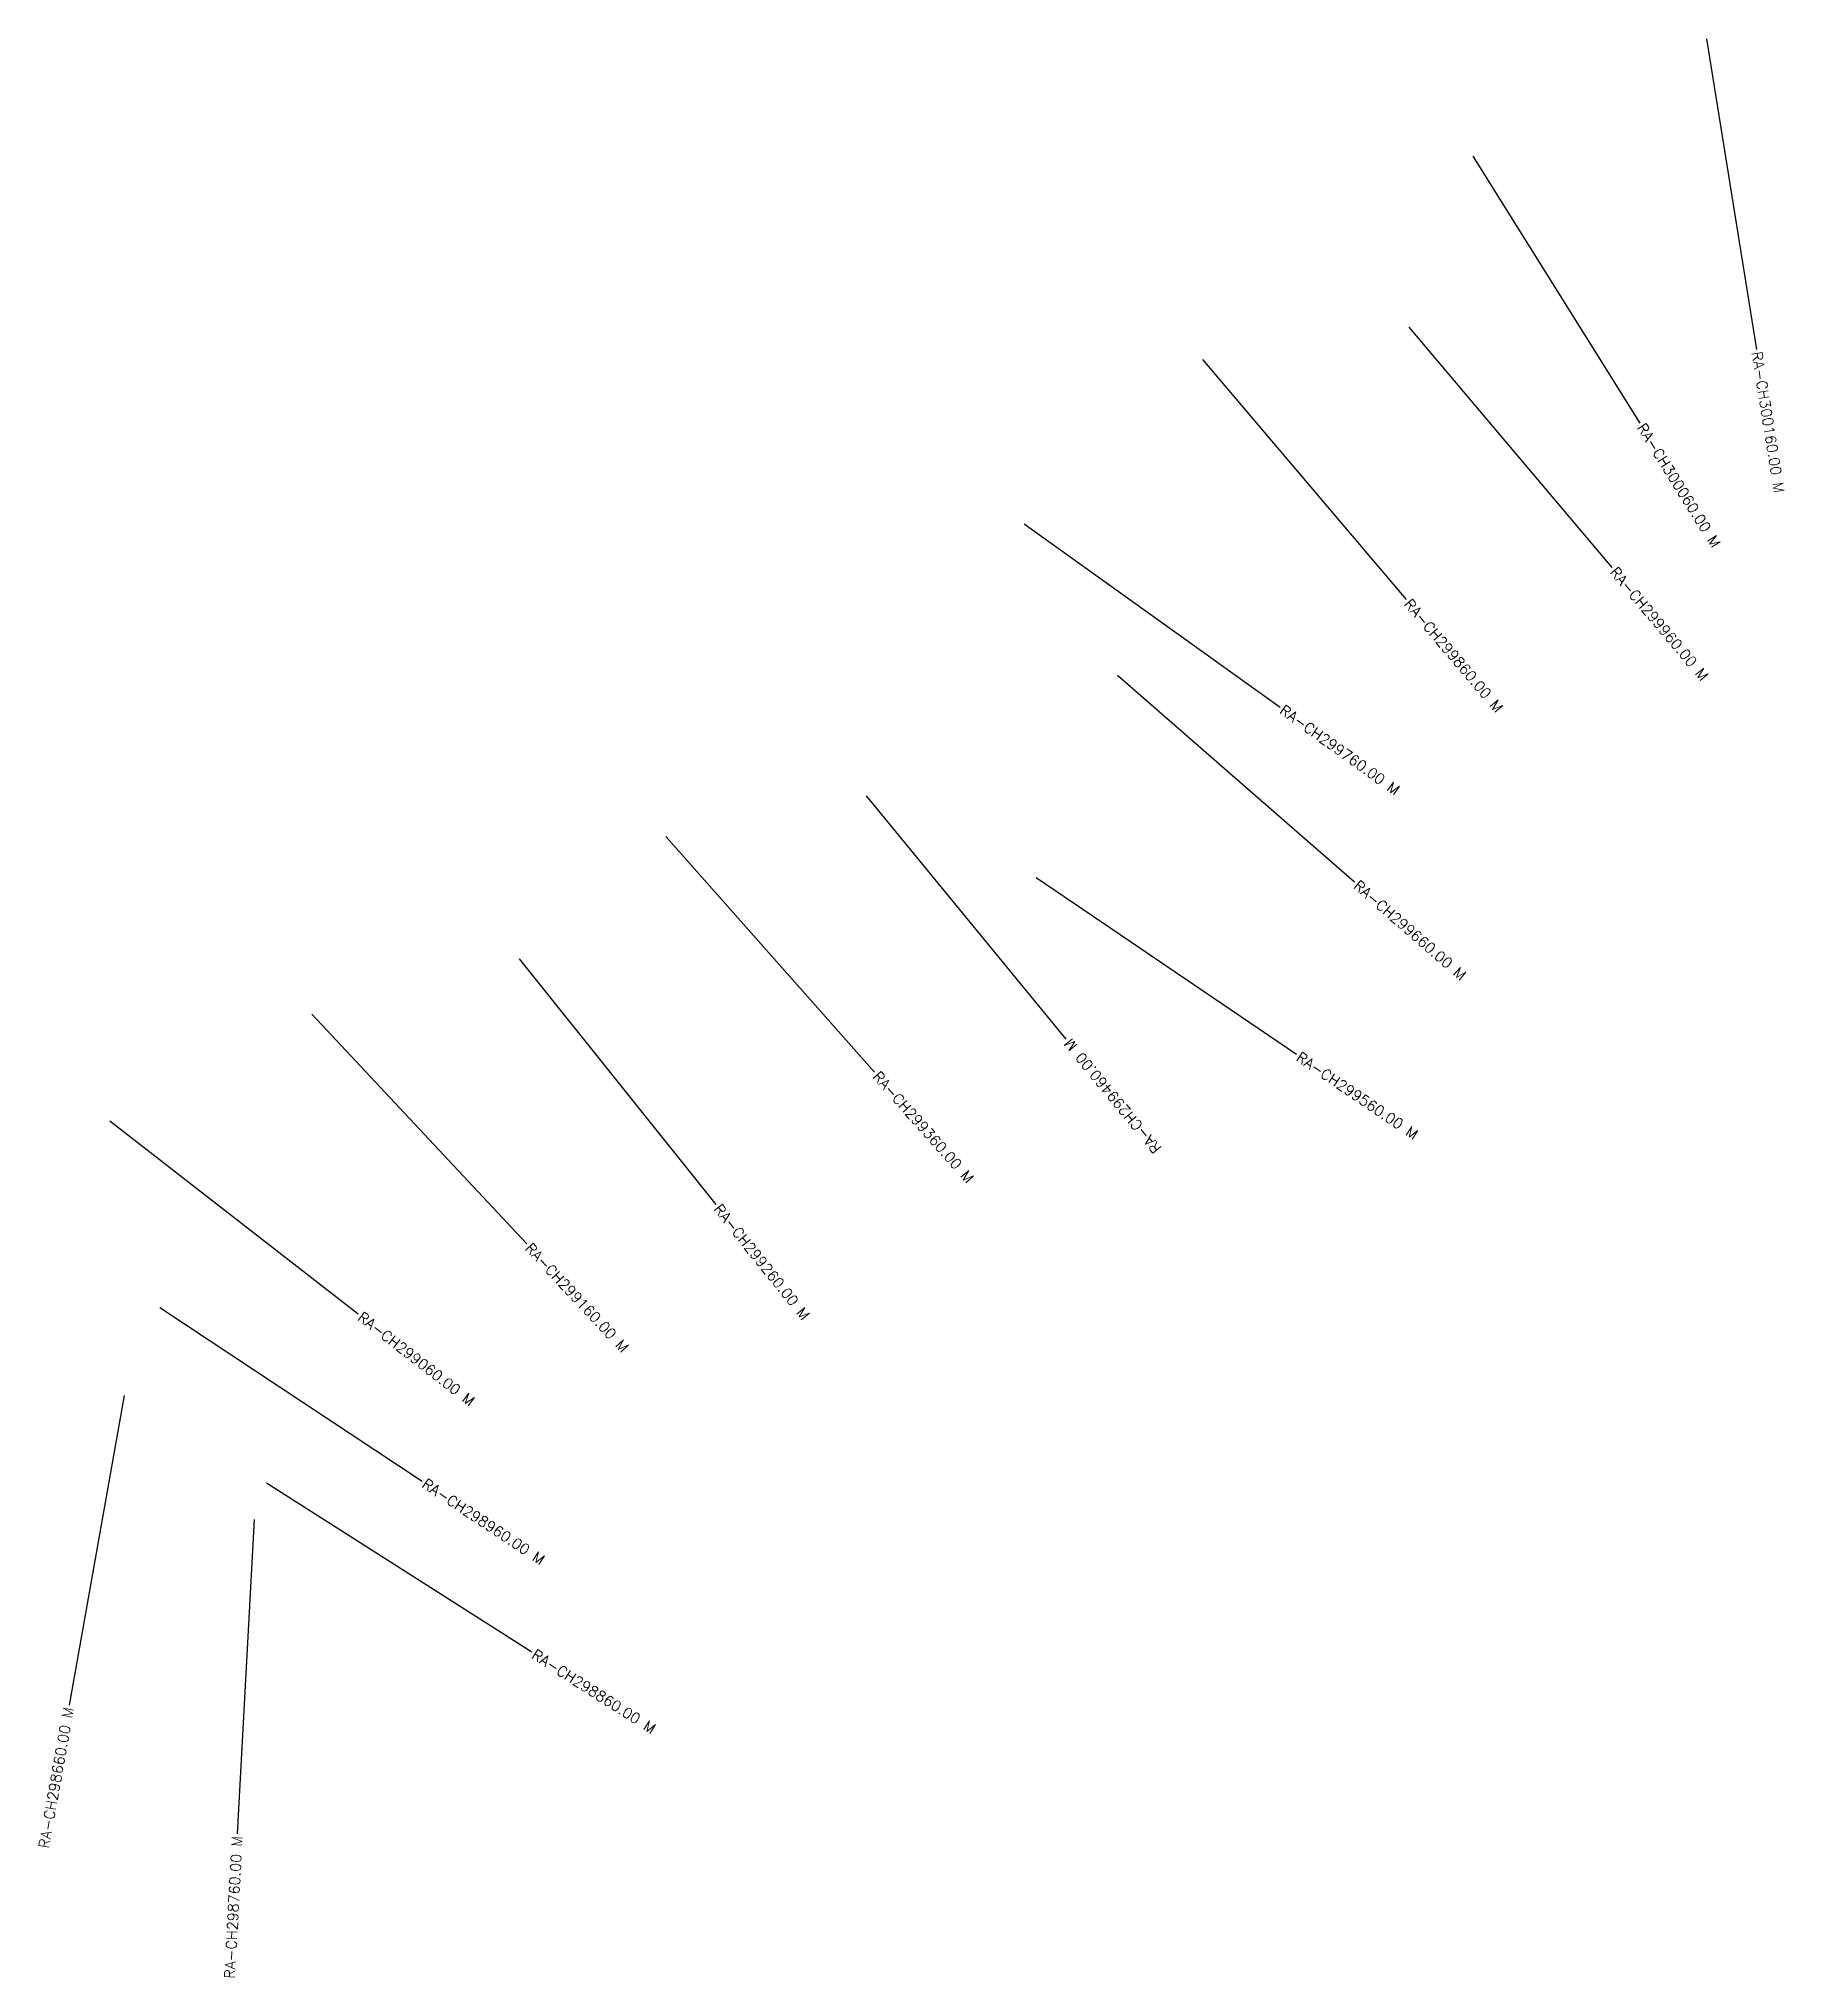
# Model space of a CAD drawing. Header units: metres. Extents: x 281119 to 291525, y 2015291 to 2018686.
# Drawn here: x 281885 to 282717, y 2015291 to 2016215 of the extents above; entities that cross this region are included whole.
import ezdxf
from ezdxf.enums import TextEntityAlignment as Align

# ---------------------------------------------------------------- set-up
doc = ezdxf.new("R2010")
doc.units = ezdxf.units.M
doc.layers.add('CS', color=134, linetype='Continuous')
doc.layers.add('CSMark', color=6, linetype='Continuous')
doc.styles.get("Standard").update_dxf_attribs({"font": 'simplex.shx'})

msp = doc.modelspace()

# ---------------------------------------------------------------- texts
at = {"layer": 'CSMark'}
for s, rotation, p in [('RA-CH300160.00 M', 279.09892, (282703.97, 2016065.69)), ('RA-CH300060.00 M', 302.05414, (282648.74, 2016030.8)), ('RA-CH299960.00 M', 310.17286, (282635.57, 2015961.97)), ('RA-CH299860.00 M', 310.31986, (282537.46, 2015946.78)), ('RA-CH299760.00 M', 324.36399, (282477.54, 2015895.67)), ('RA-CH299660.00 M', 318.90608, (282513, 2015812.3)), ('RA-CH299560.00 M', 325.80672, (282485.4, 2015730.21)), ('RA-CH299360.00 M', 311.57562, (282284.1, 2015721.58)), ('RA-CH299260.00 M', 308.67046, (282208.43, 2015658.39)), ('RA-CH299160.00 M', 313.08102, (282118.33, 2015639.67)), ('RA-CH299060.00 M', 322.14931, (282038.11, 2015606.48)), ('RA-CH298960.00 M', 326.53059, (282068.66, 2015526.81)), ('RA-CH298860.00 M', 327.46356, (282120.91, 2015445.39))]:
    msp.add_text(s, height=5, rotation=rotation, dxfattribs=at).set_placement(p, align=Align.MIDDLE_LEFT)
for s, rotation, p in [('RA-CH299460.00 M', 129.3962, (282375.29, 2015737.26)), ('RA-CH298660.00 M', 79.89354, (281899.3, 2015419.51)), ('RA-CH298760.00 M', 86.93245, (281979.63, 2015358.23))]:
    msp.add_text(s, height=5, rotation=rotation, dxfattribs=at).set_placement(p, align=Align.MIDDLE_RIGHT)

# ---------------------------------------------------------------- linework, layer by layer
at = {"layer": 'CS'}
for p, q in [((282680.09, 2016214.79), (282703.81, 2016066.68)), ((282568.6, 2016158.78), (282648.21, 2016031.65)), ((282538.16, 2016077.35), (282634.92, 2015962.74)), ((282439.76, 2016061.91), (282536.81, 2015947.54)), ((282354.82, 2015983.64), (282476.73, 2015896.25)), ((282399.2, 2015911.55), (282512.25, 2015812.96)), ((282279.46, 2015853.94), (282374.66, 2015738.03)), ((282183.89, 2015834.54), (282283.43, 2015722.33)), ((282360.5, 2015815.07), (282484.57, 2015730.77)), ((282114.08, 2015776.28), (282207.81, 2015659.17)), ((282015.2, 2015749.96), (282117.65, 2015640.4)), ((281918.88, 2015699.13), (282037.32, 2015607.09)), ((281942.7, 2015610.09), (282067.83, 2015527.36)), ((281925.8, 2015568.17), (281899.48, 2015420.5)), ((281993.61, 2015526.6), (282120.07, 2015445.92)), ((281987.71, 2015509.01), (281979.69, 2015359.22))]:
    msp.add_line(p, q, dxfattribs=at)

msp.set_redraw_order([(e.dxf.handle, doc.entitydb.next_handle()) for e in msp.query("TEXT MTEXT ATTDEF DIMENSION ARC_DIMENSION")])  # texts and dimensions are drawn at this point

doc.saveas('drawing.dxf')
